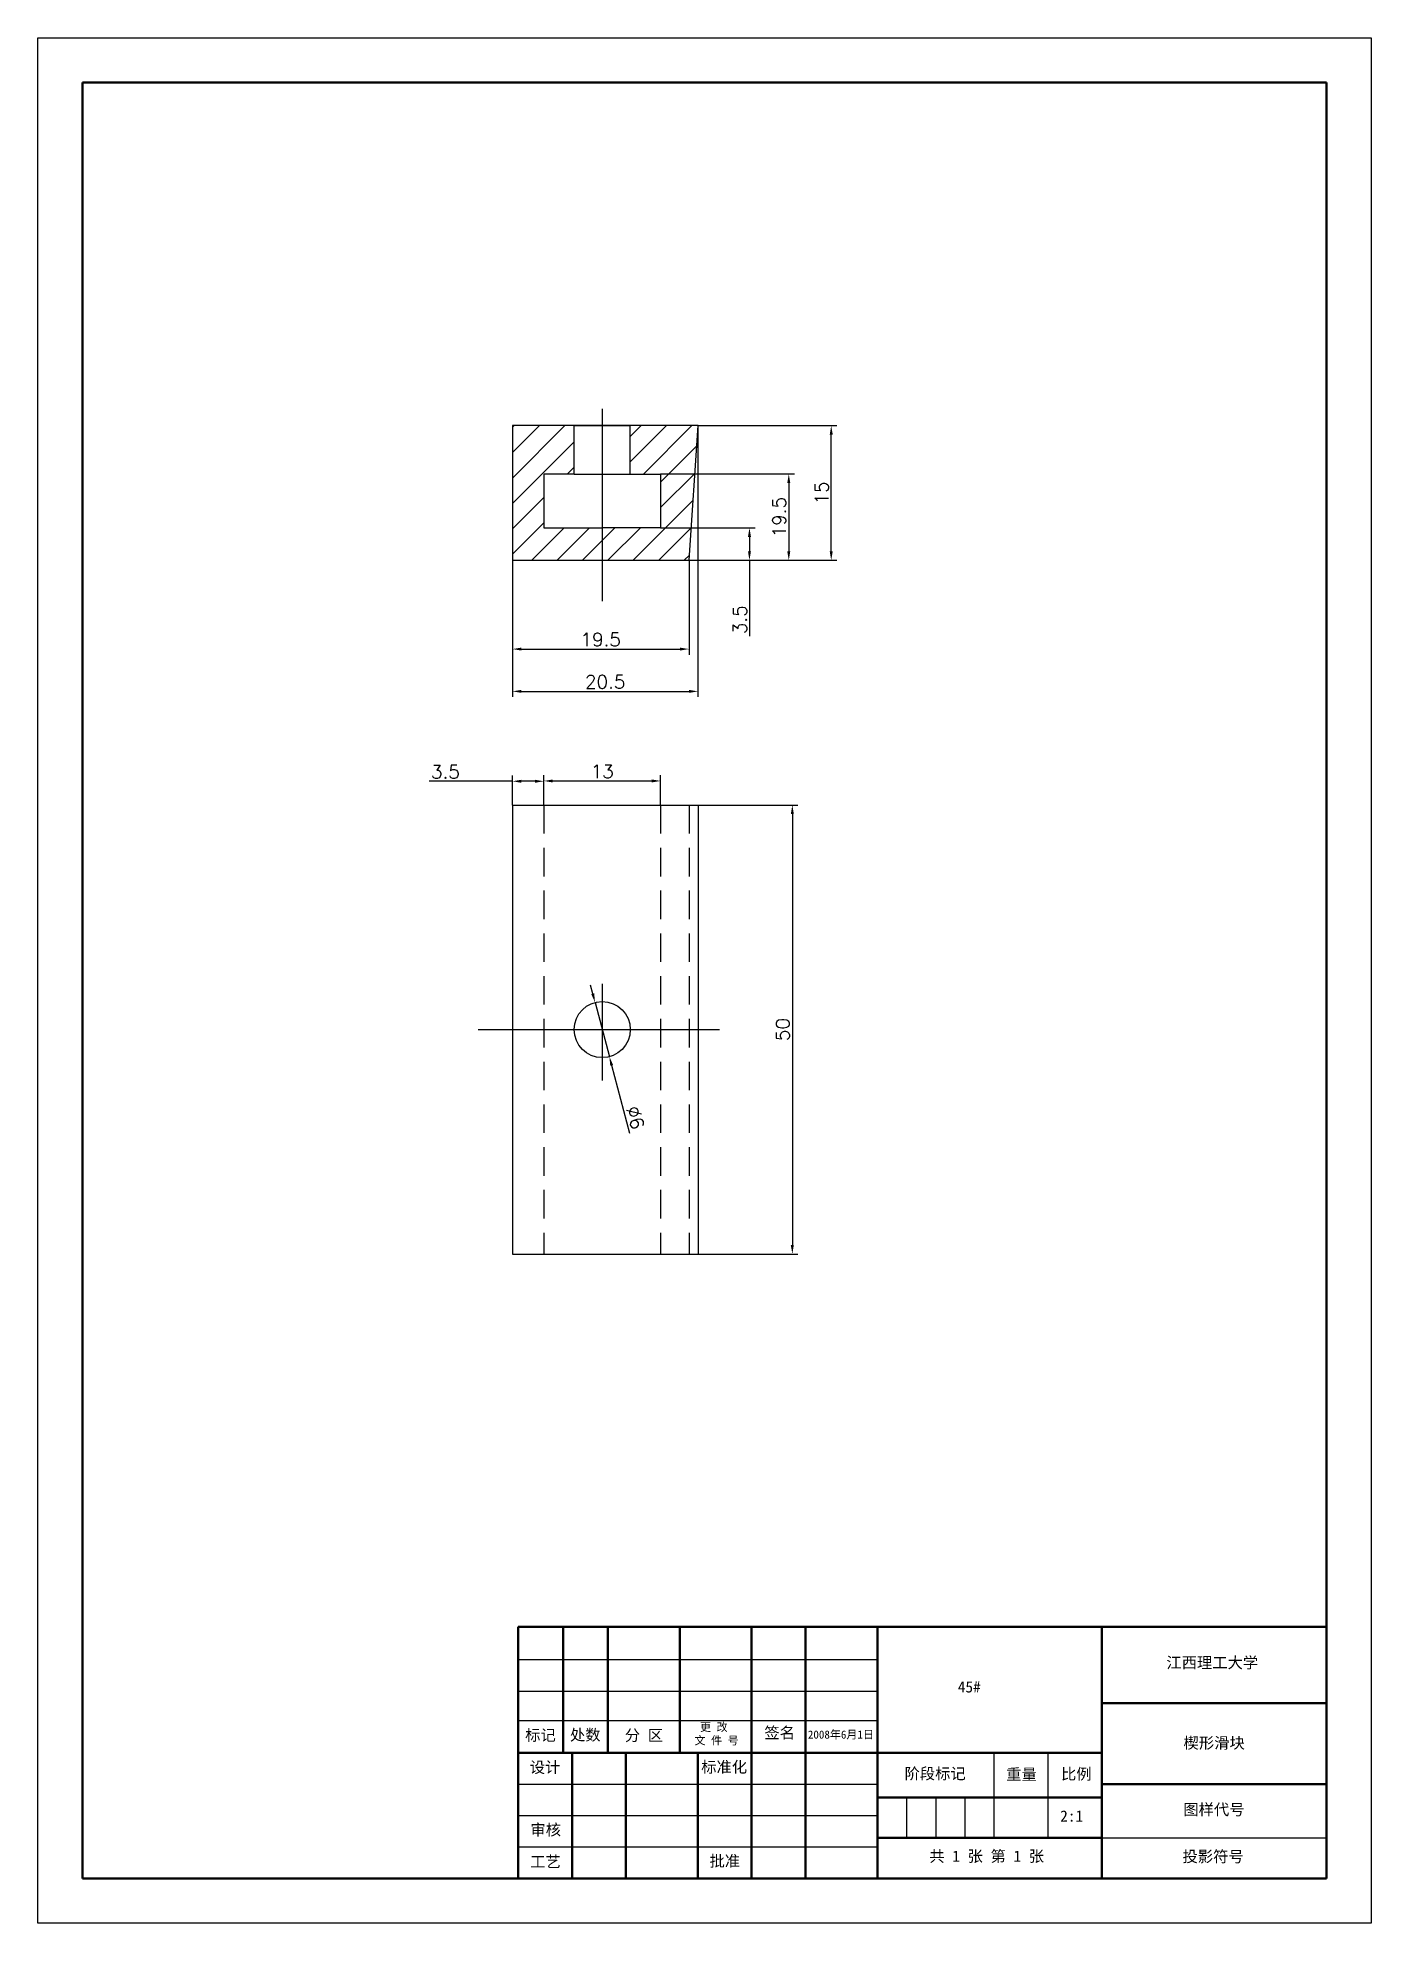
# Model space of a CAD drawing. Header units: millimetres. Extents: x -1505 to 6149, y -3153 to 848.
# Drawn here: x 593.5 to 890.5, y -2335.4 to -1915.4 of the extents above; entities that cross this region are included whole.
import ezdxf

# ---------------------------------------------------------------- set-up
doc = ezdxf.new("R2010")
doc.units = ezdxf.units.MM
doc.linetypes.add('DASHED2', pattern=[9.525, 6.35, -3.175])
doc.layers.add('csx', color=7, linetype='Continuous', lineweight=50)
doc.styles.add('2.5', font='simfang.ttf')
doc.styles.get("Standard").update_dxf_attribs({"font": 'txt', "bigfont": 'gbcbig.shx'})
doc.dimstyles.new('gdp ISO-25', dxfattribs={"dimtxt": 3, "dimasz": 2, "dimexe": 1.25, "dimexo": 0, "dimtad": 1, "dimlfac": 0.5, "dimdsep": 46, "dimtxsty": 'Standard', "dimcen": 2.5, "dimadec": 0, "dimazin": 0, "dimtfac": 1, "dimtmove": 0, "dimatfit": 3, "dimfxl": 1, "dimarcsym": 0})

msp = doc.modelspace()

# ---------------------------------------------------------------- texts
at = {"attachment_point": 1, "style": '2.5'}
for s, width, heights, insert, char_height in [('\\pi14.357;江西理工大学', 50, [0], (830.519, -2276.07), 2.5), ('\\pi17.91;45#', 50, [0], (780.519, -2281.472), 2.5), ('\\pi1.5643;标记', 10, [0], (700.519, -2292.221), 2.5), ('\\pi1.5857;处数', 10, [0], (710.474, -2292.164), 2.5), ('\\pi3.75;分 区', 16, [0], (720.519, -2292.26), 2.5), (' 更 改        文 件 号', 16, [0], (739.797, -2290.771), 1.8), ('\\pi2.8143;签名', 12, [0], (752.538, -2291.687), 2.5), ('\\pi2.746;2008年6月1日', 20.65316, [9.376], (762.298, -2292.446), 1.8), ('\\pi18.19;楔形滑块', 50, [0], (830.519, -2293.955), 2.5), ('\\pi2.5857;设计', 12, [0], (700.519, -2299.379), 2.5), ('\\pi0.76429;标准化', 12, [0], (740.519, -2299.313), 2.5), ('\\pi6.0429;阶段标记', 26, [0], (780.519, -2300.78), 2.5), ('\\pi2.6857;重量', 12, [0], (806.519, -2300.941), 2.5), ('\\pi2.9;比例', 12, [0], (818.519, -2300.876), 2.5), ('\\pi18.136;图样代号', 50, [0], (830.519, -2308.777), 2.5), ('\\pi2.7214;审核', 12, [0], (700.519, -2313.298), 2.5), ('\\pi1.564;2:1', 10, [0], (819.674, -2310.247), 2.5), ('\\pi2.6786;工艺', 12, [0], (700.519, -2320.408), 2.5), ('\\pi2.5786;批准', 12, [0], (740.555, -2320.254), 2.5), ('\\pi11.579;共 1 张 第 1 张', 50, [0], (780.519, -2319.173), 2.5), ('\\pi17.95;投影符号', 50, [0], (830.519, -2319.246), 2.5)]:
    msp.add_mtext_dynamic_manual_height_columns(s, width=width, gutter_width=12.5, heights=heights, dxfattribs=dict(at, insert=insert, char_height=char_height))

# ---------------------------------------------------------------- blocks, each defined once
blk = doc.blocks.new('*D220')
at = {"color": 0, "lineweight": -2}
for p, q in [((699.24, -2001.78), (699.24, -2062.23)), ((740.57, -2001.78), (740.57, -2062.23)), ((701.24, -2060.98), (738.57, -2060.98))]:
    blk.add_line(p, q, dxfattribs=at)
at = {"color": 0}
for points in [[(701.24, -2060.65), (701.24, -2061.31), (699.24, -2060.98)], [(738.57, -2060.65), (738.57, -2061.31), (740.57, -2060.98)]]:
    blk.add_solid(points, dxfattribs=at)
at = {"layer": 'Defpoints', "color": 0}
for p in [(699.24, -2001.78), (740.57, -2001.78), (740.57, -2060.98)]:
    blk.add_point(p, dxfattribs=at)
at = {"color": 0, "insert": (719.9, -2058.86), "char_height": 3, "attachment_point": 5}
blk.add_mtext('20.5', dxfattribs=at)
blk = doc.blocks.new('*D221')
at = {"color": 0, "lineweight": -2}
for p, q in [((699.24, -2031.78), (699.24, -2052.81)), ((738.57, -2031.78), (738.57, -2052.81)), ((701.24, -2051.56), (736.57, -2051.56))]:
    blk.add_line(p, q, dxfattribs=at)
at = {"color": 0}
for points in [[(701.24, -2051.23), (701.24, -2051.89), (699.24, -2051.56)], [(736.57, -2051.23), (736.57, -2051.89), (738.57, -2051.56)]]:
    blk.add_solid(points, dxfattribs=at)
at = {"layer": 'Defpoints', "color": 0}
for p in [(699.24, -2031.78), (738.57, -2031.78), (738.57, -2051.56)]:
    blk.add_point(p, dxfattribs=at)
at = {"color": 0, "insert": (718.9, -2049.44), "char_height": 3, "attachment_point": 5}
blk.add_mtext('19.5', dxfattribs=at)
blk = doc.blocks.new('*D222')
at = {"color": 0, "lineweight": -2}
for p, q in [((740.57, -2001.78), (771.49, -2001.78)), ((770.24, -2029.78), (770.24, -2003.78)), ((738.57, -2031.78), (771.49, -2031.78))]:
    blk.add_line(p, q, dxfattribs=at)
at = {"color": 0}
for points in [[(769.91, -2003.78), (770.58, -2003.78), (770.24, -2001.78)], [(769.91, -2029.78), (770.58, -2029.78), (770.24, -2031.78)]]:
    blk.add_solid(points, dxfattribs=at)
at = {"layer": 'Defpoints', "color": 0}
for p in [(740.57, -2001.78), (770.24, -2001.78), (738.57, -2031.78)]:
    blk.add_point(p, dxfattribs=at)
at = {"color": 0, "insert": (768.12, -2016.78), "char_height": 3, "attachment_point": 5, "rotation": 90}
blk.add_mtext('15', dxfattribs=at)
blk = doc.blocks.new('*D223')
at = {"color": 0, "lineweight": -2}
for p, q in [((732.24, -2024.56), (753.28, -2024.56)), ((752.03, -2026.56), (752.03, -2029.78)), ((738.57, -2031.78), (753.28, -2031.78)), ((752.03, -2031.78), (752.03, -2048.66))]:
    blk.add_line(p, q, dxfattribs=at)
at = {"color": 0}
for points in [[(751.7, -2026.56), (752.37, -2026.56), (752.03, -2024.56)], [(751.7, -2029.78), (752.37, -2029.78), (752.03, -2031.78)]]:
    blk.add_solid(points, dxfattribs=at)
at = {"layer": 'Defpoints', "color": 0}
for p in [(732.24, -2024.56), (738.57, -2031.78), (752.03, -2031.78)]:
    blk.add_point(p, dxfattribs=at)
at = {"color": 0, "insert": (749.91, -2045.03), "char_height": 3, "attachment_point": 5, "rotation": 90}
blk.add_mtext('3.5', dxfattribs=at)
blk = doc.blocks.new('*D224')
at = {"color": 0, "lineweight": -2}
for p, q in [((732.24, -2012.56), (762.04, -2012.56)), ((760.79, -2014.56), (760.79, -2029.78)), ((738.57, -2031.78), (762.04, -2031.78))]:
    blk.add_line(p, q, dxfattribs=at)
at = {"color": 0}
for points in [[(760.45, -2014.56), (761.12, -2014.56), (760.79, -2012.56)], [(760.45, -2029.78), (761.12, -2029.78), (760.79, -2031.78)]]:
    blk.add_solid(points, dxfattribs=at)
at = {"layer": 'Defpoints', "color": 0}
for p in [(732.24, -2012.56), (738.57, -2031.78), (760.79, -2031.78)]:
    blk.add_point(p, dxfattribs=at)
at = {"color": 0, "insert": (758.66, -2022.17), "char_height": 3, "attachment_point": 5, "rotation": 90}
blk.add_mtext('19.5', dxfattribs=at)
blk = doc.blocks.new('*D225')
at = {"color": 0, "lineweight": -2}
for p, q in [((706.24, -2086.31), (706.24, -2079.68)), ((708.24, -2080.93), (730.24, -2080.93)), ((732.24, -2086.31), (732.24, -2079.68))]:
    blk.add_line(p, q, dxfattribs=at)
at = {"color": 0}
for points in [[(708.24, -2080.6), (708.24, -2081.27), (706.24, -2080.93)], [(730.24, -2080.6), (730.24, -2081.27), (732.24, -2080.93)]]:
    blk.add_solid(points, dxfattribs=at)
at = {"layer": 'Defpoints', "color": 0}
for p in [(732.24, -2080.93), (706.24, -2086.31), (732.24, -2086.31)]:
    blk.add_point(p, dxfattribs=at)
at = {"color": 0, "insert": (719.24, -2078.81), "char_height": 3, "attachment_point": 5}
blk.add_mtext('13', dxfattribs=at)
blk = doc.blocks.new('*D226')
at = {"color": 0, "lineweight": -2}
for p, q in [((699.24, -2081), (680.7, -2081)), ((699.24, -2086.31), (699.24, -2079.75)), ((704.24, -2081), (701.24, -2081)), ((706.24, -2086.31), (706.24, -2079.75))]:
    blk.add_line(p, q, dxfattribs=at)
at = {"color": 0}
for points in [[(701.24, -2080.67), (701.24, -2081.34), (699.24, -2081)], [(704.24, -2080.67), (704.24, -2081.34), (706.24, -2081)]]:
    blk.add_solid(points, dxfattribs=at)
at = {"layer": 'Defpoints', "color": 0}
for p in [(706.24, -2081), (699.24, -2086.31), (706.24, -2086.31)]:
    blk.add_point(p, dxfattribs=at)
at = {"color": 0, "insert": (684.32, -2078.88), "char_height": 3, "attachment_point": 5}
blk.add_mtext('3.5', dxfattribs=at)
blk = doc.blocks.new('*D227')
at = {"color": 0, "lineweight": -2}
for p, q in [((740.57, -2086.31), (762.83, -2086.31)), ((761.58, -2088.31), (761.58, -2184.31)), ((740.57, -2186.31), (762.83, -2186.31))]:
    blk.add_line(p, q, dxfattribs=at)
at = {"color": 0}
for points in [[(761.24, -2088.31), (761.91, -2088.31), (761.58, -2086.31)], [(761.24, -2184.31), (761.91, -2184.31), (761.58, -2186.31)]]:
    blk.add_solid(points, dxfattribs=at)
at = {"layer": 'Defpoints', "color": 0}
for p in [(740.57, -2086.31), (740.57, -2186.31), (761.58, -2186.31)]:
    blk.add_point(p, dxfattribs=at)
at = {"color": 0, "insert": (759.45, -2136.31), "char_height": 3, "attachment_point": 5, "rotation": 90}
blk.add_mtext('50', dxfattribs=at)
blk = doc.blocks.new('*D228')
at = {"color": 0, "lineweight": -2}
for p, q in [((717.13, -2128.33), (716.61, -2126.4)), ((717.64, -2130.27), (720.84, -2142.36)), ((725.37, -2159.48), (721.35, -2144.29))]:
    blk.add_line(p, q, dxfattribs=at)
at = {"color": 0}
for points in [[(717.45, -2128.25), (716.8, -2128.42), (717.64, -2130.27)], [(721.67, -2144.21), (721.03, -2144.38), (720.84, -2142.36)]]:
    blk.add_solid(points, dxfattribs=at)
at = {"layer": 'Defpoints', "color": 0}
for p in [(717.64, -2130.27), (720.84, -2142.36)]:
    blk.add_point(p, dxfattribs=at)
at = {"color": 0, "insert": (726.62, -2155.92), "char_height": 3, "attachment_point": 5, "rotation": 284.8233}
blk.add_mtext('%%C6', dxfattribs=at)

# ---------------------------------------------------------------- dimensions: what is measured, and where the dimension line sits
for base, p1, p2, text, picture, middle in [((740.571, -2060.981), (699.238, -2001.783), (740.571, -2001.783), '20.5', '*D220', (719.905, -2058.856)), ((738.571, -2051.56), (699.238, -2031.783), (738.571, -2031.783), '19.5', '*D221', (718.905, -2049.435))]:
    dim = msp.add_linear_dim(base=base, p1=p1, p2=p2, text=text, dimstyle='gdp ISO-25')
    dim.commit()
    dim.dimension.update_dxf_attribs({"geometry": picture, "text_midpoint": middle})
dim = msp.add_linear_dim(base=(770.243, -2001.783), p1=(738.571, -2031.783), p2=(740.571, -2001.783), angle=90, dimstyle='gdp ISO-25')
dim.commit()
dim.dimension.update_dxf_attribs({"geometry": '*D222', "text_midpoint": (770.243, -2016.783), "dimtype": 160})
for base, p1, text, picture, middle in [((760.786, -2031.783), (732.238, -2012.563), '19.5', '*D224', (760.786, -2022.173)), ((752.032, -2031.783), (732.238, -2024.559), '3.5', '*D223', (752.032, -2045.033))]:
    dim = msp.add_linear_dim(base=base, p1=p1, p2=(738.571, -2031.783), angle=90, text=text, dimstyle='gdp ISO-25')
    dim.commit()
    dim.dimension.update_dxf_attribs({"geometry": picture, "text_midpoint": middle, "dimtype": 160})
dim = msp.add_linear_dim(base=(706.238, -2081.002), p1=(699.238, -2086.313), p2=(706.238, -2086.313), dimstyle='gdp ISO-25')
dim.commit()
dim.dimension.update_dxf_attribs({"geometry": '*D226', "text_midpoint": (684.321, -2081.002), "dimtype": 160})
dim = msp.add_linear_dim(base=(732.238, -2080.934), p1=(706.238, -2086.313), p2=(732.238, -2086.313), dimstyle='gdp ISO-25')
dim.commit()
dim.dimension.update_dxf_attribs({"geometry": '*D225', "text_midpoint": (719.238, -2078.809)})
dim = msp.add_linear_dim(base=(761.577, -2186.313), p1=(740.571, -2086.313), p2=(740.571, -2186.313), angle=90, dimstyle='gdp ISO-25')
dim.commit()
dim.dimension.update_dxf_attribs({"geometry": '*D227', "text_midpoint": (759.452, -2136.313)})
dim = msp.add_diameter_dim_2p(p1=(717.638, -2130.268), p2=(720.838, -2142.358), text='%%C6', dimstyle='gdp ISO-25')
dim.commit()
dim.dimension.update_dxf_attribs({"geometry": '*D228', "text_midpoint": (724.57, -2156.463), "dimtype": 163})

# ---------------------------------------------------------------- hatches: boundary and pattern name
h = msp.add_hatch()
h.set_pattern_fill('_USER', color=256, scale=4, angle=45, style=0, pattern_type=0)
h.set_pattern_definition([(45, (-1809.933, -3317.719), (-2.828427, 2.828427), [])])
h.paths.add_polyline_path([(712.985, -2001.783), (699.238, -2001.783), (699.238, -2031.783), (719.238, -2031.783), (719.238, -2024.559), (706.238, -2024.559), (706.238, -2012.563), (712.985, -2012.563)])
h.paths.add_polyline_path([(732.238, -2012.563), (732.238, -2024.559), (719.238, -2024.559), (719.238, -2031.783), (738.571, -2031.783), (740.571, -2001.783), (725.491, -2001.783), (725.491, -2012.563)])

# ---------------------------------------------------------------- linework, layer by layer
for p, q in [((593.519, -2335.381), (593.519, -1915.381)), ((593.519, -1915.381), (890.519, -1915.381)), ((890.519, -1915.381), (890.519, -2335.381)), ((719.238, -1998.015), (719.238, -2040.921)), ((719.238, -2126.096), (719.238, -2147.663)), ((691.612, -2136.313), (745.355, -2136.313)), ((880.519, -2269.381), (880.519, -2325.381)), ((700.519, -2276.642), (780.519, -2276.642)), ((700.519, -2283.663), (780.519, -2283.663)), ((700.519, -2290.216), (780.519, -2290.216)), ((806.519, -2316.381), (806.519, -2297.381)), ((818.519, -2297.381), (818.519, -2316.381)), ((700.519, -2304.381), (780.519, -2304.381)), ((787.019, -2307.381), (787.019, -2316.381)), ((793.519, -2307.381), (793.519, -2316.381)), ((800.019, -2307.381), (800.019, -2316.381)), ((700.519, -2311.381), (780.519, -2311.381)), ((700.519, -2318.381), (780.519, -2318.381)), ((830.519, -2316.381), (880.519, -2316.381)), ((890.519, -2335.381), (593.519, -2335.381))]:
    msp.add_line(p, q)
at = {"lineweight": 30}
for p, q in [((740.571, -2001.783), (699.238, -2001.783)), ((699.238, -2001.783), (699.238, -2031.783)), ((712.985, -2012.563), (712.985, -2001.783)), ((712.985, -2001.783), (725.491, -2001.783)), ((725.491, -2012.563), (725.491, -2001.783)), ((738.571, -2031.783), (740.571, -2001.783)), ((712.985, -2012.563), (706.238, -2012.563)), ((706.238, -2012.563), (706.238, -2024.559)), ((712.985, -2012.563), (732.238, -2012.563)), ((732.238, -2012.563), (732.238, -2024.559)), ((706.238, -2024.559), (719.238, -2024.559)), ((732.238, -2024.559), (719.238, -2024.559)), ((699.238, -2031.783), (738.571, -2031.783)), ((699.238, -2086.313), (699.238, -2186.313)), ((699.238, -2086.313), (740.571, -2086.313)), ((740.571, -2086.313), (740.571, -2186.313)), ((699.238, -2186.313), (740.571, -2186.313))]:
    msp.add_line(p, q, dxfattribs=at)
at = {"linetype": 'DASHED2'}
for p, q in [((706.238, -2086.313), (706.238, -2186.313)), ((732.238, -2086.313), (732.238, -2186.313)), ((738.571, -2086.313), (738.571, -2186.313))]:
    msp.add_line(p, q, dxfattribs=at)
at = {"lineweight": 30}
msp.add_circle((719.238, -2136.313), 6.253, dxfattribs=at)
at = {"layer": 'csx'}
for p, q in [((603.519, -1925.381), (880.519, -1925.381)), ((603.519, -2325.381), (603.519, -1925.381)), ((880.519, -1925.381), (880.519, -2325.381)), ((700.519, -2269.381), (880.519, -2269.381)), ((700.519, -2325.381), (700.519, -2269.381)), ((710.519, -2269.381), (710.519, -2297.381)), ((720.519, -2269.381), (720.519, -2297.381)), ((736.519, -2269.381), (736.519, -2297.381)), ((752.519, -2269.381), (752.519, -2297.381)), ((764.519, -2269.381), (764.519, -2297.381)), ((780.519, -2269.381), (780.519, -2325.381)), ((830.519, -2269.381), (830.519, -2325.381)), ((880.519, -2286.381), (830.519, -2286.381)), ((700.519, -2297.381), (830.519, -2297.381)), ((712.519, -2297.381), (712.519, -2325.381)), ((724.519, -2297.381), (724.519, -2325.381)), ((740.519, -2297.381), (740.519, -2325.381)), ((752.519, -2297.381), (752.519, -2325.381)), ((764.519, -2297.381), (764.519, -2325.381)), ((880.519, -2304.381), (830.519, -2304.381)), ((830.519, -2307.381), (780.519, -2307.381)), ((830.519, -2316.381), (780.519, -2316.381)), ((880.519, -2325.381), (603.519, -2325.381))]:
    msp.add_line(p, q, dxfattribs=at)

msp.set_redraw_order([(e.dxf.handle, doc.entitydb.next_handle()) for e in msp.query("TEXT MTEXT ATTDEF DIMENSION ARC_DIMENSION")])  # texts and dimensions are drawn at this point

doc.saveas('drawing.dxf')
